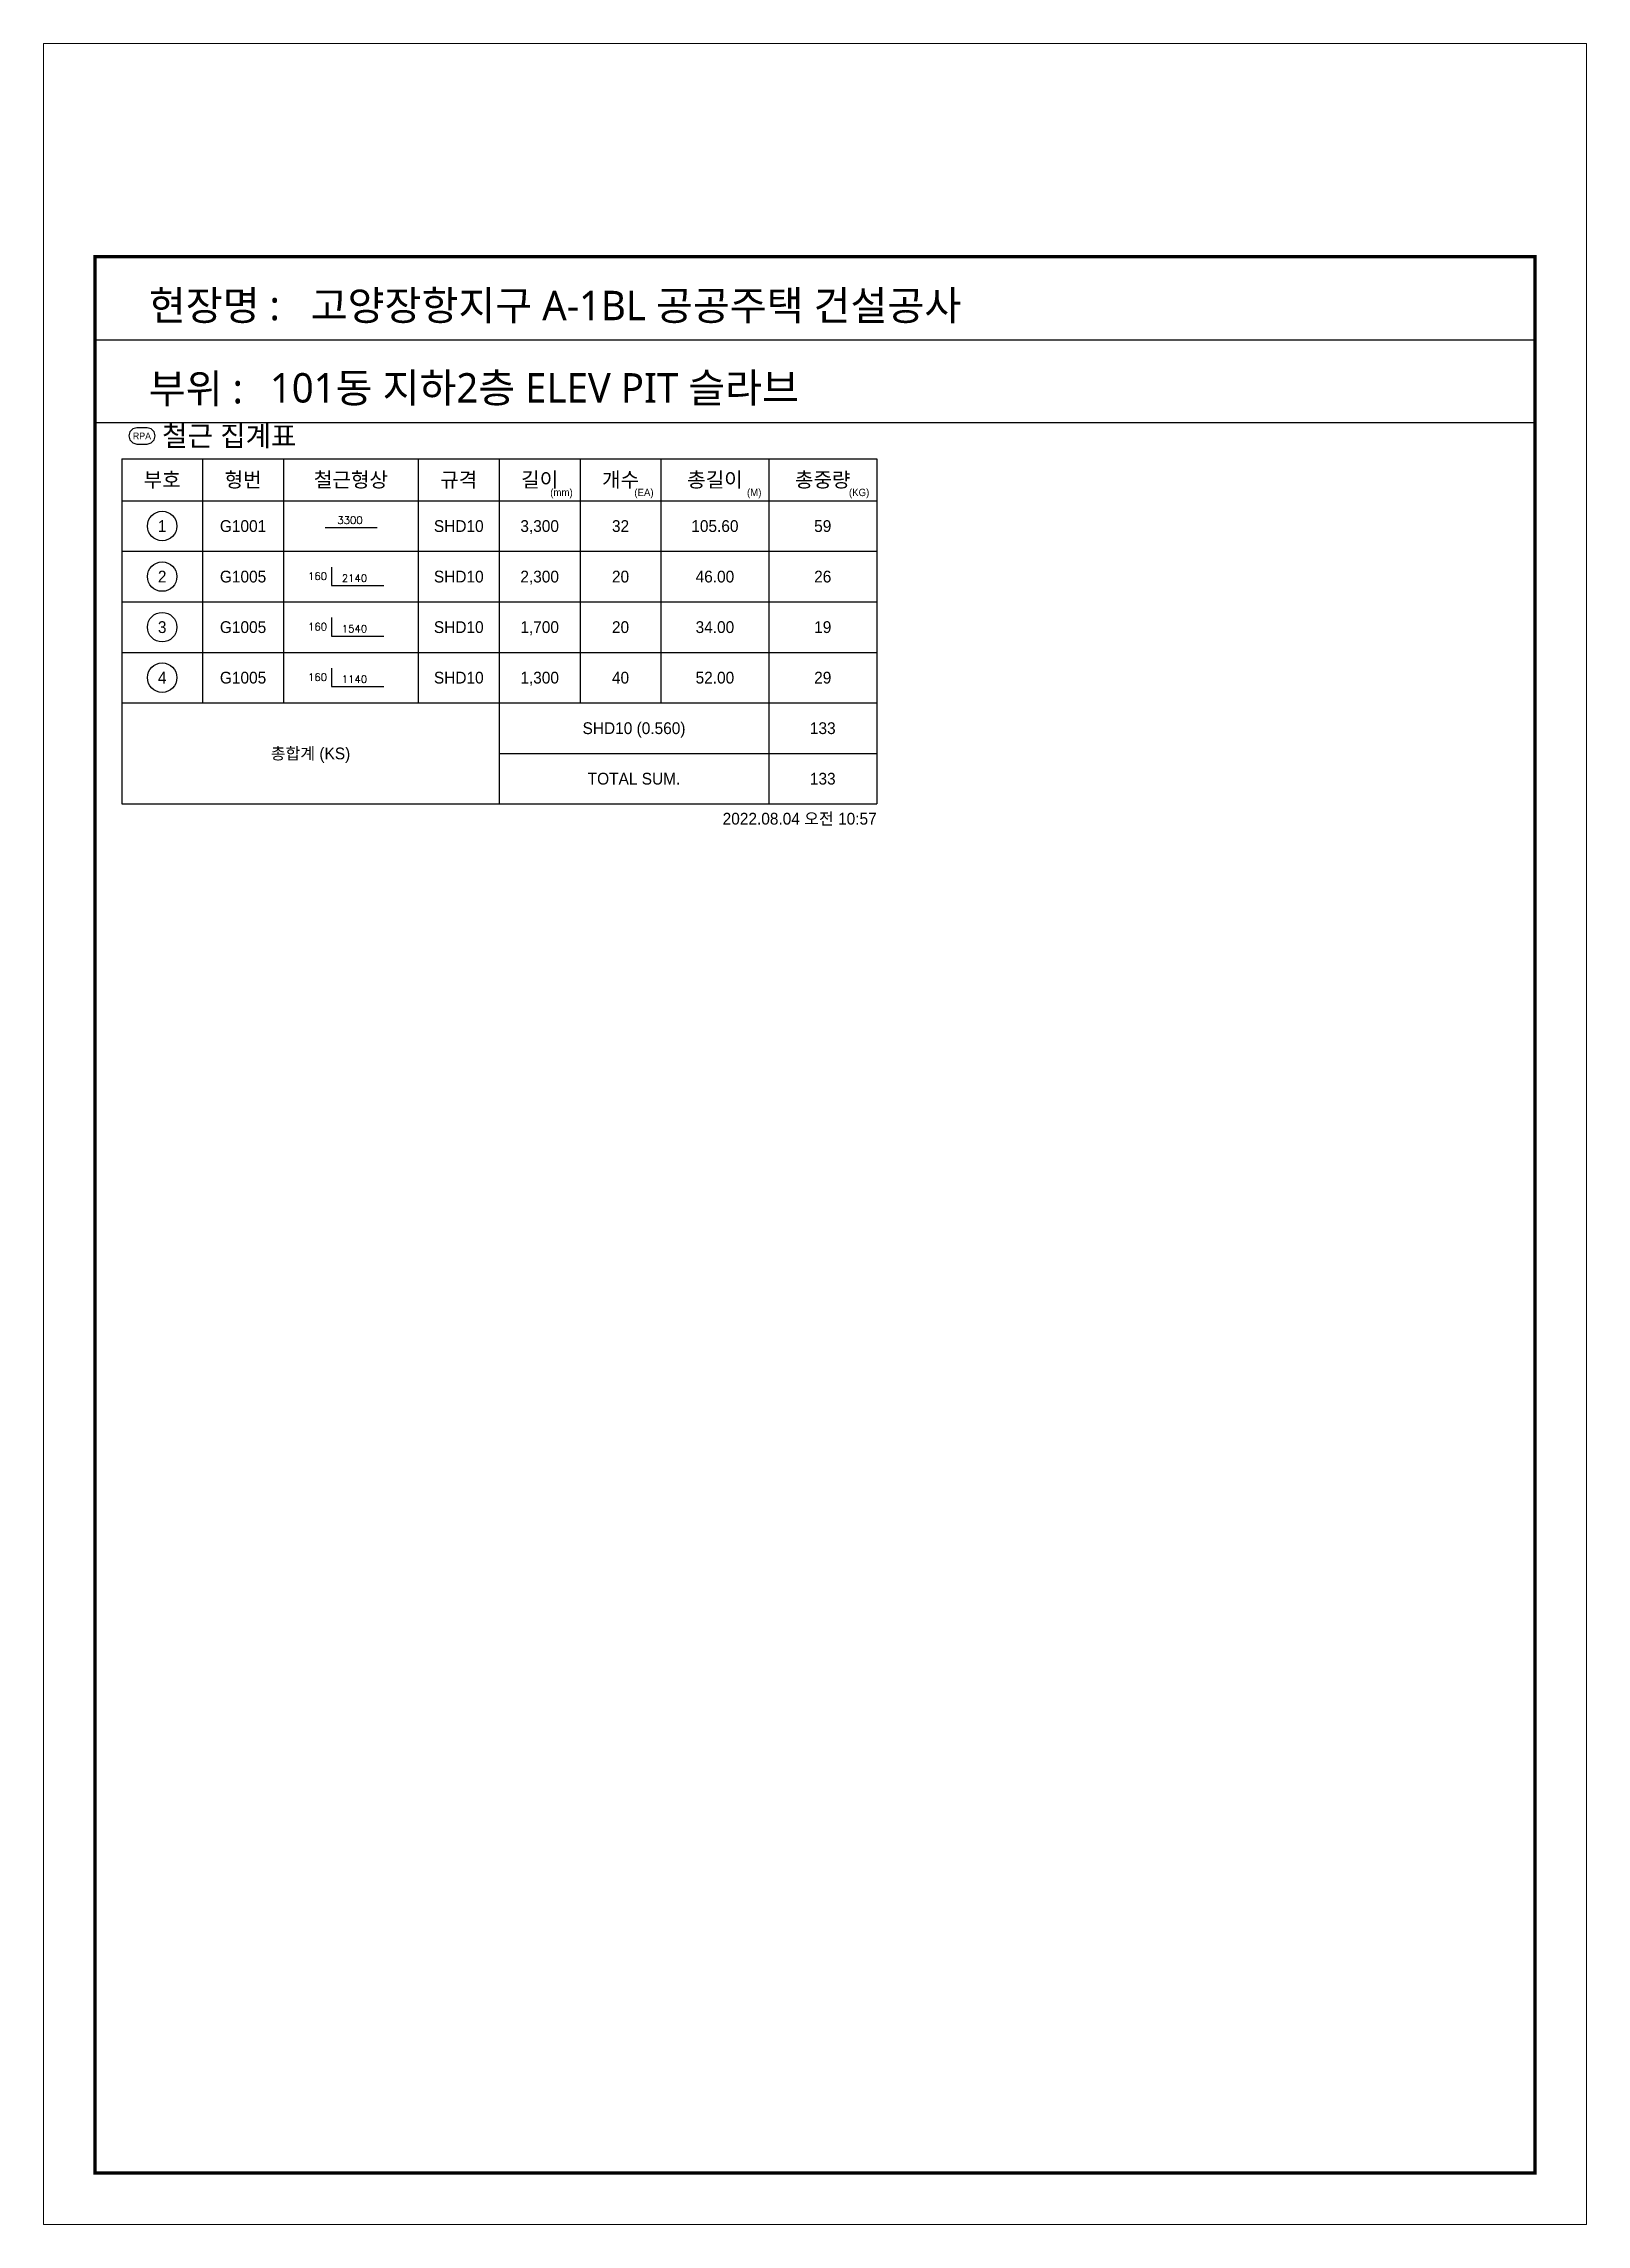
# Model space of a CAD drawing. Header units: millimetres. Extents: x 317501 to 814054, y -400799 to -14117.
# Drawn here: x 439421 to 448493, y -398797 to -385966 of the extents above; entities that cross this region are included whole.
import ezdxf
from ezdxf.enums import TextEntityAlignment as Align

# ---------------------------------------------------------------- set-up
doc = ezdxf.new("R2010")
doc.units = ezdxf.units.MM
doc.header["$LTSCALE"] = 38
for name, color, linetype in [('AMAC-TITLE', 7, 'Continuous'), ('FORM-L', 7, 'Continuous'), ('RP_DIM', 7, 'Continuous'), ('SHOPLINE', 7, 'Continuous'), ('XDIM', 7, 'Continuous')]:
    doc.layers.add(name, color=color, linetype=linetype)
doc.layers.add('TEXT', color=3, linetype='Continuous', lineweight=9)
doc.styles.add('RPWK1', font='Dotum.ttf', dxfattribs={"bigfont": 'whgtxt.shx'})
doc.styles.add('XRebar2', font='Romans.shx')
doc.styles.add('돋움', font='malgun.ttf')

msp = doc.modelspace()

# ---------------------------------------------------------------- texts
at = {"layer": 'AMAC-TITLE', "color": 2, "linetype": 'Continuous', "style": '돋움'}
msp.add_text('101동 지하2층 ELEV PIT 슬라브', height=173.008, dxfattribs=at).set_placement((440751.3, -388077.9))
at = {"layer": 'RP_DIM', "color": 7, "linetype": 'Continuous', "ltscale": 100, "style": 'RPWK1'}
msp.add_text('철근 집계표', height=118.91, dxfattribs=at).set_placement((440118.1, -388274.5), align=Align.MIDDLE_LEFT)
for s, height, p in [('RPA', 39.64, (439999.2, -388274.5)), ('부호', 86.71, (440118.1, -388532.1)), ('형번', 86.71, (440593.7, -388532.1)), ('철근형상', 86.71, (441227.9, -388532.1)), ('규격', 86.71, (441862.1, -388532.1)), ('길이', 86.71, (442337.8, -388532.1)), ('개수', 86.71, (442813.4, -388532.1)), ('총길이', 86.71, (443368.3, -388532.1)), ('총중량', 86.71, (444002.5, -388532.1)), ('1', 69.4, (440118.1, -388804.6)), ('G1001', 69.37, (440593.7, -388804.6)), ('SHD10', 69.37, (441862.1, -388804.6)), ('3,300', 69.37, (442337.8, -388804.6)), ('32', 69.37, (442813.4, -388804.6)), ('105.60', 69.37, (443368.3, -388804.6)), ('59', 69.37, (444002.5, -388804.6)), ('2', 69.4, (440118.1, -389101.9)), ('G1005', 69.37, (440593.7, -389101.9)), ('SHD10', 69.37, (441862.1, -389101.9)), ('2,300', 69.37, (442337.8, -389101.9)), ('20', 69.37, (442813.4, -389101.9)), ('46.00', 69.37, (443368.3, -389101.9)), ('26', 69.37, (444002.5, -389101.9)), ('3', 69.4, (440118.1, -389399.2)), ('G1005', 69.37, (440593.7, -389399.2)), ('SHD10', 69.37, (441862.1, -389399.2)), ('1,700', 69.37, (442337.8, -389399.2)), ('20', 69.37, (442813.4, -389399.2)), ('34.00', 69.37, (443368.3, -389399.2)), ('19', 69.37, (444002.5, -389399.2)), ('4', 69.4, (440118.1, -389696.5)), ('G1005', 69.37, (440593.7, -389696.5)), ('SHD10', 69.37, (441862.1, -389696.5)), ('1,300', 69.37, (442337.8, -389696.5)), ('40', 69.37, (442813.4, -389696.5)), ('52.00', 69.37, (443368.3, -389696.5)), ('29', 69.37, (444002.5, -389696.5)), ('SHD10 (0.560)', 69.365, (442892.7, -389993.8)), ('133', 69.37, (444002.5, -389993.8)), ('총합계 (KS)', 69.37, (440990.1, -390142.4)), ('TOTAL SUM.', 69.37, (442892.7, -390291)), ('133', 69.37, (444002.5, -390291))]:
    msp.add_text(s, height=height, dxfattribs=at).set_placement(p, align=Align.MIDDLE_CENTER)
for s, p in [('(mm)', (442532.2, -388641.5)), ('(EA)', (443007.9, -388641.5)), ('(M)', (443642.1, -388641.5)), ('(KG)', (444276.3, -388641.5))]:
    msp.add_text(s, height=43.35, dxfattribs=at).set_placement(p, align=Align.BOTTOM_RIGHT)
msp.add_text('2022.08.04 오전 10:57', height=69.365, dxfattribs=at).set_placement((444319.6, -390491.7), align=Align.TOP_RIGHT)

# ---------------------------------------------------------------- blocks, each defined once
blk = doc.blocks.new('zsdfhetshts')
blk.add_lwpolyline([(0, 0), (15120, 0), (15120, 21384), (0, 21384)], close=True)
at = {"layer": 'FORM-L', "const_width": 32.6}
blk.add_lwpolyline([(504, 504), (14616, 504), (14616, 19296), (504, 19296)], close=True, dxfattribs=at)
at = {"layer": 'SHOPLINE'}
blk.add_line((504, 18480), (14625, 18480), dxfattribs=at)
blk.add_lwpolyline([(504, 19296), (14616, 19296), (14616, 17664), (504, 17664)], close=True, dxfattribs=at)
at = {"layer": 'AMAC-TITLE', "color": 3, "linetype": 'Continuous', "style": '돋움'}
for s, height, p in [('현장명 :', 288.3, (1031, 18672)), ('고양장항지구 A-1BL 공공주택 건설공사', 288.35, (2618, 18672)), ('부위 :', 288.3, (1031, 17857))]:
    blk.add_text(s, height=height, dxfattribs=at).set_placement(p)
blk = doc.blocks.new('DHS_G1001')
at = {"layer": 'XDIM', "color": 1, "linetype": 'Continuous', "ltscale": 2.91412e-318}
blk.add_lwpolyline([(-768, -45), (780, -45)], dxfattribs=at)
at = {"layer": 'XDIM', "color": 3, "linetype": 'Continuous', "ltscale": 2.91412e-318, "style": 'XRebar2'}
blk.add_attdef('A', text='', height=219, dxfattribs=at).set_placement((-27, -3), align=Align.BOTTOM_CENTER)
blk = doc.blocks.new('DHS_G1005')
at = {"layer": 'XDIM', "color": 1, "linetype": 'Continuous', "ltscale": 2.91412e-318}
blk.add_lwpolyline([(-573, 282), (-573, -267), (975, -267)], dxfattribs=at)
at = {"layer": 'XDIM', "color": 3, "linetype": 'Continuous', "ltscale": 2.91412e-318, "style": 'XRebar2'}
blk.add_attdef('A', text='', height=219, dxfattribs=at).set_placement((-708, -162), align=Align.BOTTOM_RIGHT)
blk.add_attdef('B', text='', height=219, dxfattribs=at).set_placement((105, -222), align=Align.BOTTOM_CENTER)

# ---------------------------------------------------------------- linework, layer by layer
at = {"layer": 'RP_DIM', "color": 253, "linetype": 'Continuous', "ltscale": 100}
for p, q in [((439999.2, -388274.5), (439999.8, -388274.5)), ((439999.2, -388274.5), (439999.8, -388274.5)), ((439999.2, -388274.5), (439999.8, -388274.5)), ((439999.2, -388274.5), (439999.8, -388274.5)), ((439880.3, -388408.3), (444319.6, -388408.3)), ((439880.3, -388408.3), (439880.3, -390439.7)), ((440355.9, -388408.3), (440355.9, -388656)), ((440831.6, -388408.3), (440831.6, -388656)), ((441624.3, -388408.3), (441624.3, -388656)), ((442099.9, -388408.3), (442099.9, -388656)), ((442575.6, -388408.3), (442575.6, -388656)), ((443051.2, -388408.3), (443051.2, -388656)), ((443685.4, -388408.3), (443685.4, -388656)), ((444319.6, -388408.3), (444319.6, -388656)), ((444319.6, -388408.3), (444319.6, -390439.7)), ((439880.3, -388656), (444319.6, -388656)), ((440355.9, -388656), (440355.9, -389845.1)), ((440831.6, -388656), (440831.6, -389845.1)), ((441624.3, -388656), (441624.3, -389845.1)), ((442099.9, -388656), (442099.9, -390439.7)), ((442575.6, -388656), (442575.6, -389845.1)), ((443051.2, -388656), (443051.2, -389845.1)), ((443685.4, -388656), (443685.4, -390439.7)), ((439880.3, -388953.3), (444319.6, -388953.3)), ((439880.3, -389250.6), (444319.6, -389250.6)), ((439880.3, -389547.8), (444319.6, -389547.8)), ((439880.3, -389845.1), (444319.6, -389845.1)), ((442099.9, -390142.4), (444319.6, -390142.4)), ((439880.3, -390439.7), (444319.6, -390439.7))]:
    msp.add_line(p, q, dxfattribs=at)
at = {"layer": 'RP_DIM', "color": 7, "linetype": 'Continuous', "ltscale": 100}
msp.add_lwpolyline([(439969.5, -388322.1), (440028.9, -388322.1), (440052.7, -388315.7), (440070.1, -388298.3), (440076.5, -388274.5), (440070.1, -388250.7), (440052.7, -388233.3), (440028.9, -388226.9), (439969.5, -388226.9), (439945.7, -388233.3), (439928.3, -388250.7), (439921.9, -388274.5), (439928.3, -388298.3), (439945.7, -388315.7), (439969.5, -388322.1)], dxfattribs=at)
for centre in [(440118.1, -388804.6), (440118.1, -389101.9), (440118.1, -389399.2), (440118.1, -389696.5)]:
    msp.add_circle(centre, 86.7, dxfattribs=at)
at = {"layer": 'RP_DIM', "color": 253, "linetype": 'Continuous', "ltscale": 100}
msp.add_solid([(439880.3, -388408.3), (439880.4, -388408.3), (439880.3, -388408.3)], dxfattribs=at)

# ---------------------------------------------------------------- block references
at = {"layer": 'RP_DIM', "color": 7, "linetype": 'Continuous', "ltscale": 100, "xscale": 0.198186, "yscale": 0.198186, "zscale": 0.198186}
for name, p, values in [('DHS_G1001', (441227.9, -388804.6), {'A': '3300'}), ('DHS_G1005', (441227.9, -389101.9), {'A': '160', 'B': '2140'}), ('DHS_G1005', (441227.9, -389399.2), {'A': '160', 'B': '1540'}), ('DHS_G1005', (441227.9, -389696.5), {'A': '160', 'B': '1140'})]:
    msp.add_blockref(name, p, dxfattribs=at).add_auto_attribs(values)
at = {"layer": 'TEXT', "color": 4, "xscale": 0.6, "yscale": 0.6, "zscale": 0.6}
msp.add_blockref('zsdfhetshts', (439420.9, -398796.6), dxfattribs=at)

msp.set_redraw_order([(e.dxf.handle, doc.entitydb.next_handle()) for e in msp.query("TEXT MTEXT ATTDEF DIMENSION ARC_DIMENSION")])  # texts and dimensions are drawn at this point

doc.saveas('drawing.dxf')
